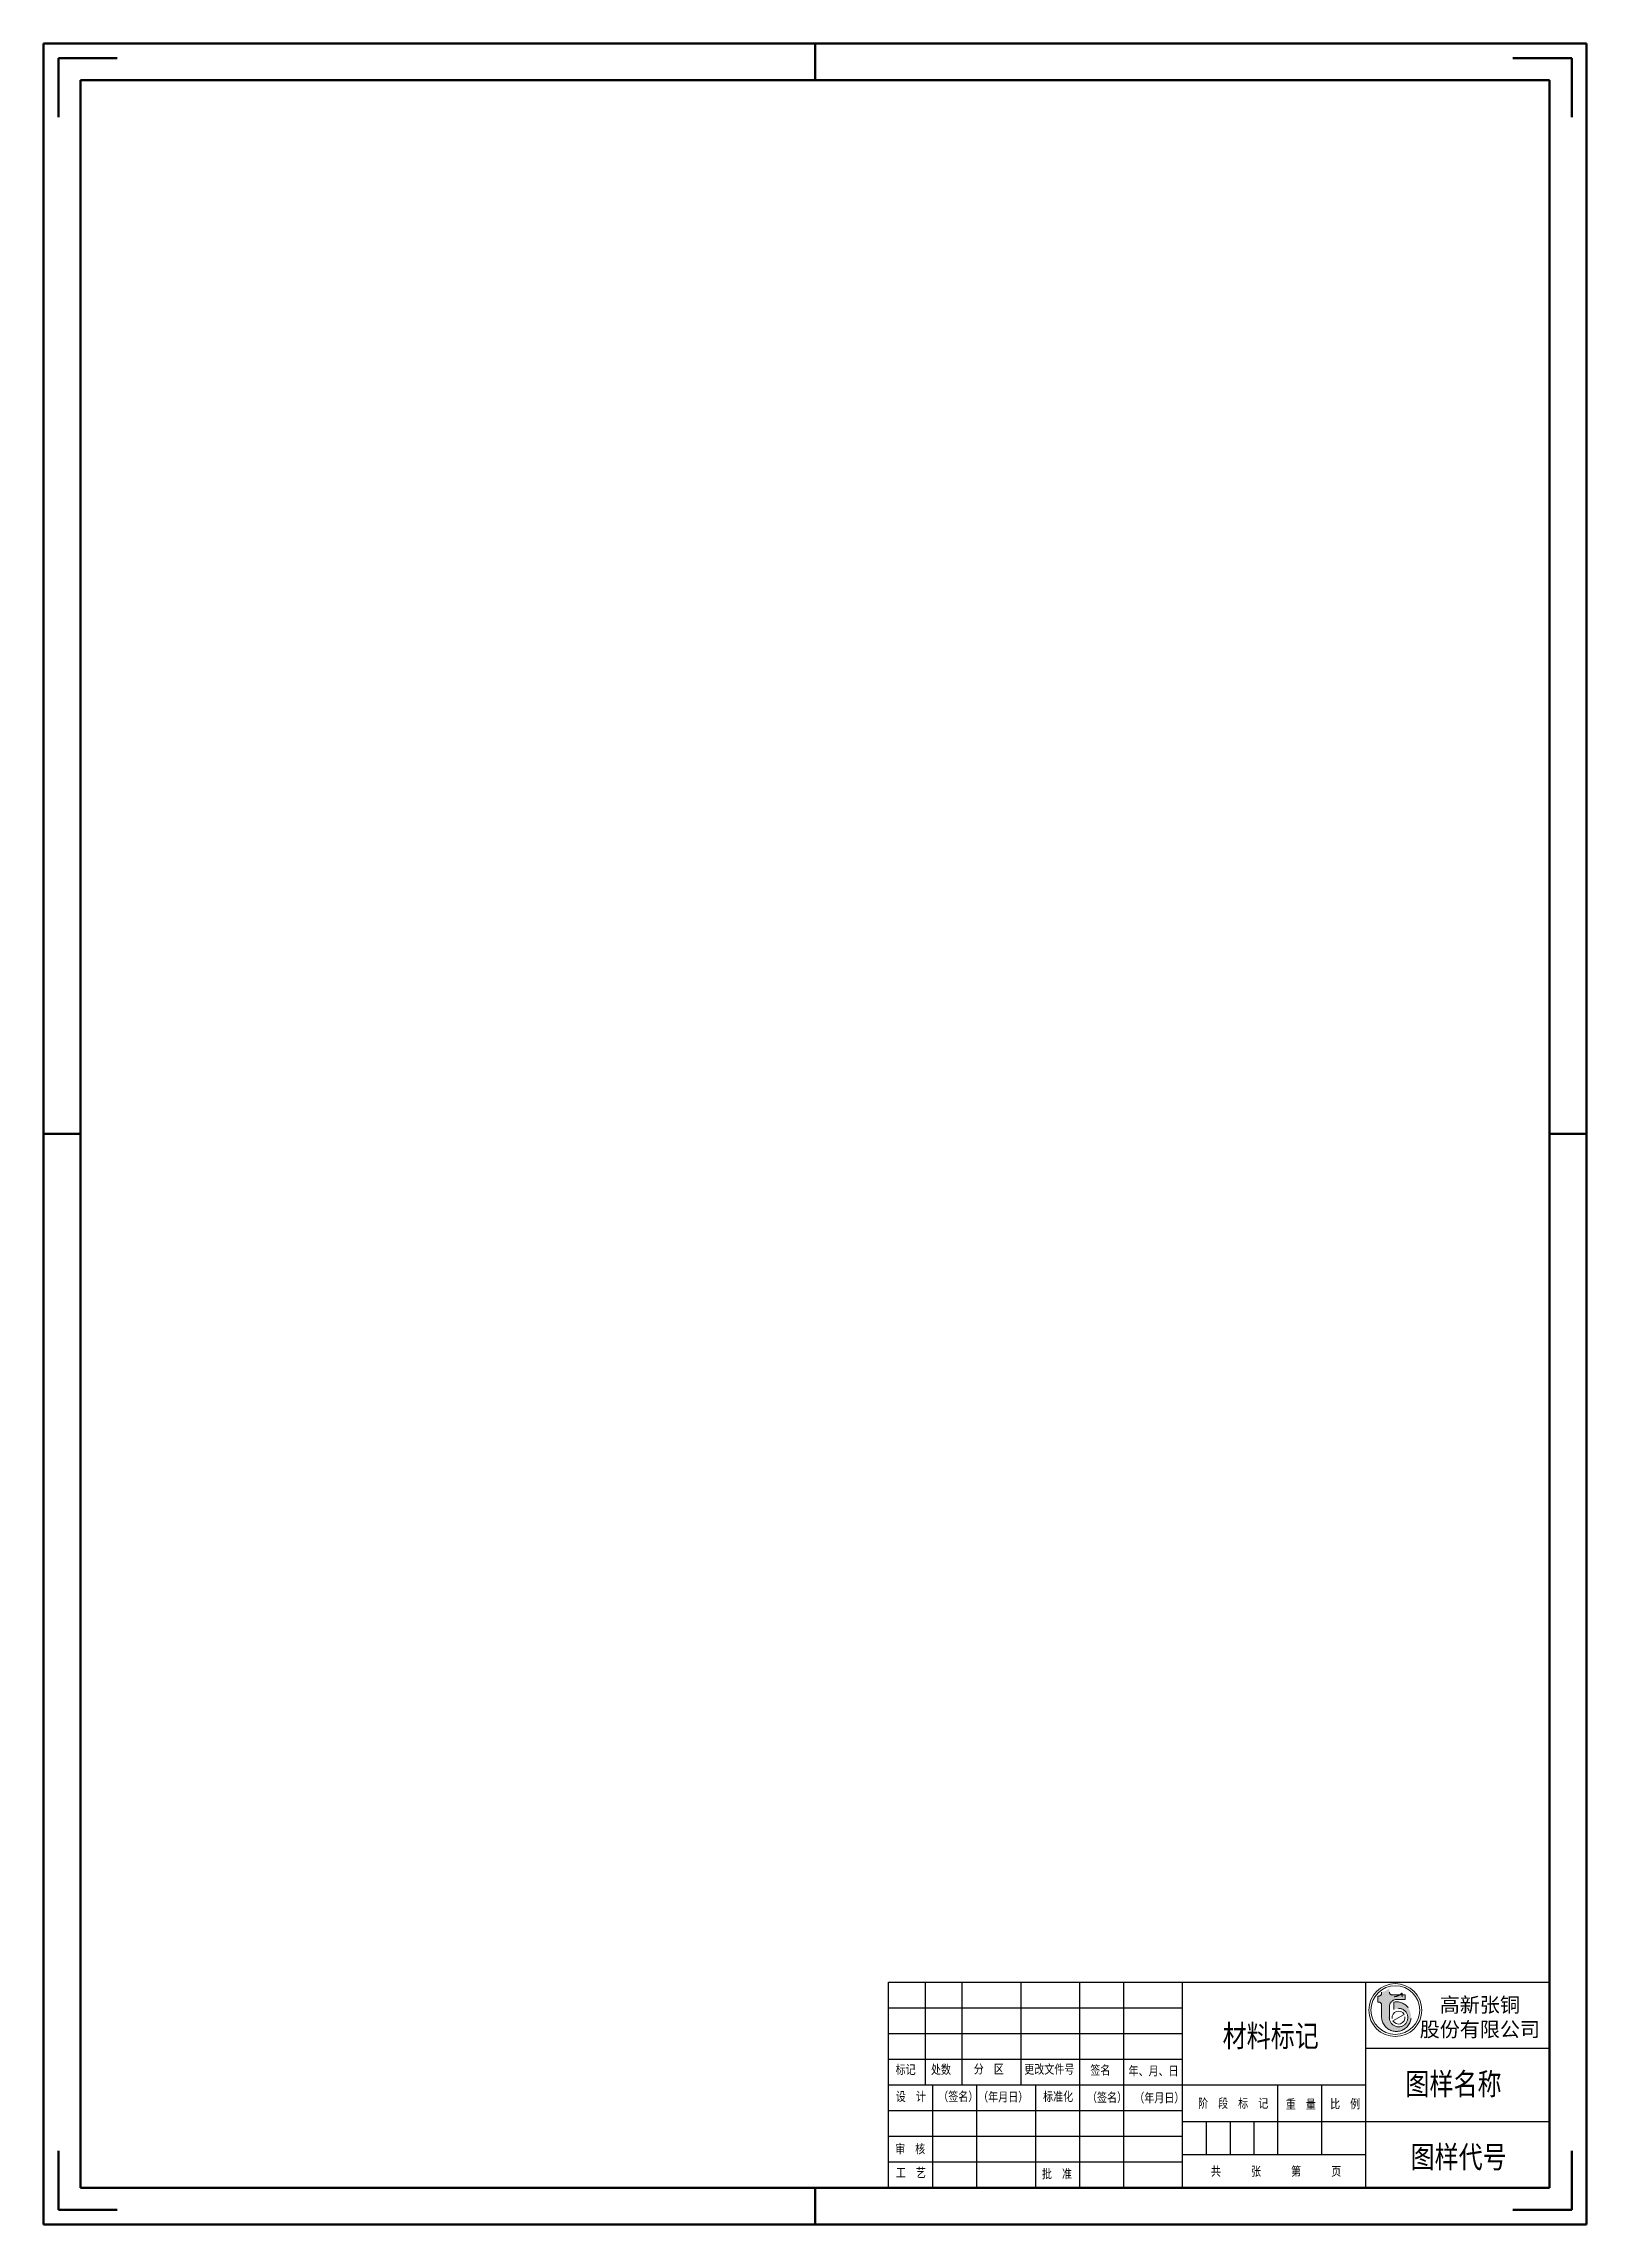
# Model space of a CAD drawing. Header units: millimetres. Extents: x 7185 to 8632, y 1238 to 2847.
# Drawn here: x 8212 to 8632, y 2253 to 2847 of the extents above; entities that cross this region are included whole.
import ezdxf

# ---------------------------------------------------------------- set-up
doc = ezdxf.new("R2010")
doc.units = ezdxf.units.MM
doc.linetypes.add('ACAD_ISO02W100', pattern=[15, 12, -3])
for name, color, linetype, lineweight in [('总内框线', 7, 'Continuous', 50), ('标注层', 3, 'Continuous', 25), ('虚线层', 4, 'ACAD_ISO02W100', 25)]:
    doc.layers.add(name, color=color, linetype=linetype, lineweight=lineweight)
doc.styles.get("Standard").update_dxf_attribs({"font": 'txt', "bigfont": 'gbcbig.shx'})
doc.styles.add('陈杰（2）', font='gbenor.shx', dxfattribs={"width": 0.8, "bigfont": 'gbcbig.shx'})

msp = doc.modelspace()

# ---------------------------------------------------------------- texts
at = {"width": 93.0193, "attachment_point": 1, "style": '陈杰（2）'}
for s, insert, char_height in [('{\\fSimSun|b0|i0|c134|p2;材料标记}', (8533, 2307.34), 6), ('{\\fSimSun|b0|i0|c134|p2;标记}', (8443.99, 2296.42), 2.5), ('{\\fSimSun|b0|i0|c134|p2;处数}', (8453.61, 2296.44), 2.5), ('{\\fSimSun|b0|i0|c134|p2;分\u3000区}', (8465.27, 2296.56), 2.5), ('{\\fSimSun|b0|i0|c134|p2;更改文件号}', (8479.01, 2296.5), 2.5), ('{\\fSimSun|b0|i0|c134|p2;签名}', (8496.99, 2296.25), 2.5), ('{\\fSimSun|b0|i0|c134|p2;年、月、日}', (8507.39, 2296.05), 2.5), ('{\\fSimSun|b0|i0|c134|p2;图样名称}', (8582.77, 2294.22), 6), ('{\\fSimSun|b0|i0|c134|p2;设\u3000计}', (8444.05, 2289.08), 2.5), ('{\\fSimSun|b0|i0|c134|p2;（签名）}', (8455.59, 2289.08), 2.5), ('{\\fSimSun|b0|i0|c134|p2;\u3000（年月日）}', (8463.72, 2288.97), 2.5), ('{\\fSimSun|b0|i0|c134|p2;标准化}', (8484.13, 2289.07), 2.5), ('{\\fSimSun|b0|i0|c134|p2;（签名）}', (8496.09, 2288.82), 2.5), ('{\\fSimSun|b0|i0|c134|p2;（年月日）}', (8508.96, 2288.72), 2.5), ('{\\fSimSun|b0|i0|c134|p2;阶\u3000段\u3000标\u3000记}', (8526.34, 2287.23), 2.5), ('{\\fSimSun|b0|i0|c134|p2;重\u3000量}', (8550.22, 2287), 2.5), ('{\\fSimSun|b0|i0|c134|p2;比\u3000例}', (8562.28, 2287.07), 2.5), ('{\\fSimSun|b0|i0|c134|p2;审\u3000核}', (8443.85, 2274.81), 2.5), ('{\\fSimSun|b0|i0|c134|p2;图样代号}', (8584.17, 2274.34), 6), ('{\\fSimSun|b0|i0|c134|p2;共\u3000\u3000\u3000张\u3000\u3000\u3000第\u3000\u3000\u3000页}', (8529.83, 2268.71), 2.5), ('{\\fSimSun|b0|i0|c134|p2;工\u3000艺}', (8444.05, 2268.33), 2.5), ('{\\fSimSun|b0|i0|c134|p2;批\u3000准}', (8483.82, 2268.01), 2.5)]:
    msp.add_mtext(s, dxfattribs=dict(at, insert=insert, char_height=char_height))
at = {"layer": '标注层', "insert": (8603.03, 2309.21), "char_height": 4, "attachment_point": 5, "rotation": 0.03095}
msp.add_mtext('{\\fKaiTi_GB2312|b0|i0|c134|p49;高新张铜\\P股份有限公司}', dxfattribs=at)

# ---------------------------------------------------------------- hatches: boundary and pattern name
at = {"layer": '虚线层', "linetype": 'Continuous', "lineweight": 18}
msp.add_hatch(color=1, dxfattribs=at).paths.add_polyline_path([(8575.28, 2313.55), (8575.48, 2313.55), (8575.61, 2313.54), (8575.73, 2313.51), (8575.85, 2313.46), (8575.96, 2313.39), (8576.05, 2313.31), (8576.13, 2313.21), (8576.2, 2313.11), (8576.25, 2312.99), (8576.28, 2312.87), (8576.29, 2312.74), (8576.29, 2309.31), (8576.38, 2308.67), (8576.58, 2308.05), (8576.87, 2307.48), (8577.24, 2306.96), (8577.7, 2306.5), (8578.22, 2306.13), (8578.8, 2305.84), (8579.42, 2305.65), (8580.05, 2305.55), (8580.7, 2305.57), (8581.33, 2305.68), (8581.94, 2305.89), (8582.51, 2306.2), (8583.02, 2306.6), (8583.46, 2307.07), (8583.82, 2307.6), (8584.09, 2308.19), (8584.26, 2308.81), (8584.33, 2309.45), (8584.3, 2310.09), (8584.16, 2310.73), (8583.93, 2311.33), (8583.6, 2311.88), (8583.19, 2312.38), (8582.71, 2312.8), (8582.16, 2313.15), (8581.57, 2313.4), (8580.94, 2313.55), (8580.3, 2313.6), (8579.65, 2313.55), (8579.65, 2311.49), (8580.03, 2311.66), (8580.42, 2311.77), (8580.83, 2311.82), (8581.24, 2311.8), (8581.64, 2311.71), (8582.03, 2311.56), (8582.38, 2311.35), (8582.69, 2311.09), (8582.96, 2310.77), (8583.17, 2310.42), (8583.32, 2310.04), (8583.41, 2309.63), (8583.43, 2309.22), (8583.38, 2308.82), (8583.27, 2308.42), (8583.09, 2308.05), (8582.86, 2307.71), (8582.57, 2307.41), (8582.24, 2307.17), (8581.88, 2306.98), (8581.48, 2306.86), (8581.08, 2306.8), (8580.67, 2306.8), (8580.26, 2306.88), (8579.87, 2307.01), (8579.51, 2307.21), (8579.19, 2307.47), (8578.92, 2307.77), (8578.69, 2308.12), (8578.53, 2308.5), (8578.43, 2308.9), (8578.4, 2309.31), (8578.4, 2312.24), (8578.43, 2312.63), (8578.55, 2313.01), (8578.74, 2313.36), (8578.99, 2313.66), (8579.29, 2313.91), (8579.64, 2314.1), (8580.02, 2314.21), (8580.41, 2314.25), (8582.7, 2314.25), (8582.7, 2315.46), (8579.2, 2315.46), (8579.08, 2315.47), (8578.95, 2315.5), (8578.84, 2315.55), (8578.73, 2315.61), (8578.63, 2315.69), (8578.55, 2315.79), (8578.48, 2315.9), (8578.44, 2316.01), (8578.41, 2316.14), (8578.4, 2316.26), (8578.4, 2317.27), (8577.29, 2316.53), (8576.29, 2316.26), (8576.29, 2315.96), (8576.28, 2315.83), (8576.25, 2315.71), (8576.2, 2315.6), (8576.13, 2315.49), (8576.05, 2315.39), (8575.96, 2315.31), (8575.85, 2315.24), (8575.73, 2315.19), (8575.61, 2315.17), (8575.48, 2315.16), (8575.28, 2315.16)])

# ---------------------------------------------------------------- linework, layer by layer
for p, q in [((8442.04, 2318.98), (8622.04, 2318.98)), ((8442.04, 2262.98), (8442.04, 2318.98)), ((8452.04, 2318.98), (8452.04, 2290.98)), ((8462.04, 2318.98), (8462.04, 2290.98)), ((8478.04, 2318.98), (8478.04, 2290.98)), ((8494.04, 2318.98), (8494.04, 2290.98)), ((8506.04, 2318.98), (8506.04, 2262.98)), ((8522.04, 2318.98), (8522.04, 2262.98)), ((8572.04, 2262.98), (8572.04, 2318.98)), ((8622.04, 2318.98), (8622.04, 2262.98)), ((8442.04, 2311.98), (8522.04, 2311.98)), ((8442.04, 2304.98), (8522.04, 2304.98)), ((8572.04, 2300.98), (8622.04, 2300.98)), ((8442.04, 2297.98), (8522.04, 2297.98)), ((8442.04, 2290.98), (8572.04, 2290.98)), ((8454.04, 2290.98), (8454.04, 2262.98)), ((8466.04, 2290.98), (8466.04, 2262.98)), ((8482.04, 2290.98), (8482.04, 2262.98)), ((8494.04, 2290.98), (8494.04, 2262.98)), ((8548.04, 2271.98), (8548.04, 2290.98)), ((8560.04, 2271.98), (8560.04, 2290.98)), ((8442.04, 2283.98), (8522.04, 2283.98)), ((8522.04, 2280.98), (8572.04, 2280.98)), ((8528.54, 2280.98), (8528.54, 2271.98)), ((8535.04, 2280.98), (8535.04, 2271.98)), ((8541.54, 2280.98), (8541.54, 2271.98)), ((8572.04, 2280.98), (8622.04, 2280.98)), ((8442.04, 2276.98), (8522.04, 2276.98)), ((8442.04, 2269.98), (8522.04, 2269.98)), ((8522.04, 2271.98), (8572.04, 2271.98)), ((8622.04, 2262.98), (8442.04, 2262.98))]:
    msp.add_line(p, q)
at = {"layer": '总内框线'}
for p, q in [((8632.04, 2846.98), (8212.04, 2846.98)), ((8212.04, 2846.98), (8212.04, 2252.98)), ((8422.04, 2836.98), (8422.04, 2846.98)), ((8632.04, 2252.98), (8632.04, 2846.98)), ((8216.04, 2842.98), (8232.04, 2842.98)), ((8216.04, 2842.98), (8216.04, 2826.98)), ((8628.04, 2842.98), (8612.04, 2842.98)), ((8628.04, 2842.98), (8628.04, 2826.98)), ((8622.04, 2836.98), (8222.04, 2836.98)), ((8222.04, 2836.98), (8222.04, 2262.98)), ((8622.04, 2262.98), (8622.04, 2836.98)), ((8212.04, 2549.98), (8222.04, 2549.98)), ((8622.04, 2549.98), (8632.04, 2549.98)), ((8216.04, 2256.98), (8216.04, 2272.98)), ((8628.04, 2256.98), (8628.04, 2272.98)), ((8222.04, 2262.98), (8622.04, 2262.98)), ((8422.04, 2252.98), (8422.04, 2262.98)), ((8212.04, 2252.98), (8632.04, 2252.98)), ((8216.04, 2256.98), (8232.04, 2256.98)), ((8628.04, 2256.98), (8612.04, 2256.98))]:
    msp.add_line(p, q, dxfattribs=at)
at = {"layer": '虚线层', "color": 1, "lineweight": 18}
for p, q in [((8575.28, 2315.16), (8575.28, 2313.55)), ((8575.48, 2315.16), (8575.28, 2315.16)), ((8575.48, 2313.55), (8575.28, 2313.55)), ((8576.29, 2315.96), (8576.29, 2316.26)), ((8576.29, 2309.31), (8576.29, 2312.74)), ((8578.4, 2309.31), (8578.4, 2312.24)), ((8582.7, 2315.46), (8579.2, 2315.46)), ((8579.65, 2313.55), (8579.65, 2311.49)), ((8582.7, 2314.25), (8580.41, 2314.25)), ((8581.85, 2314.98), (8581.85, 2315.98)), ((8582.7, 2314.25), (8582.7, 2315.46))]:
    msp.add_line(p, q, dxfattribs=at)
at = {"layer": '虚线层', "color": 1, "linetype": 'Continuous', "lineweight": 18}
msp.add_line((8579.39, 2308.43), (8582.44, 2310.19), dxfattribs=at)
for radius in [7.2, 6.64]:
    msp.add_circle((8580.03, 2311.35), radius, dxfattribs=at)
at = {"layer": '虚线层', "color": 1, "lineweight": 18}
for centre, radius, start, end in [((8575.48, 2315.96), 0.805, 270, 0), ((8575.48, 2312.74), 0.805, 0, 90), ((8580.3, 2309.57), 4.03, 183.78381, 99.29956), ((8579.2, 2316.26), 0.805, 180, 270), ((8580.41, 2312.24), 2.01, 90, 180), ((8580.91, 2309.31), 2.52, 180, 120)]:
    msp.add_arc(centre, radius, start, end, dxfattribs=at)
at = {"layer": '虚线层', "color": 1, "linetype": 'Continuous', "lineweight": 18}
for start, end in [(30, 187.49188), (210, 7.49188)]:
    msp.add_arc((8580.91, 2309.31), 1.76, start, end, dxfattribs=at)
at = {"layer": '虚线层', "color": 1, "lineweight": 18}
msp.add_spline([(8581.85, 2315.98), (8580.74, 2315.24), (8579.74, 2314.98)], degree=3, dxfattribs=at)

msp.set_redraw_order([(e.dxf.handle, doc.entitydb.next_handle()) for e in msp.query("TEXT MTEXT ATTDEF DIMENSION ARC_DIMENSION")])  # texts and dimensions are drawn at this point

doc.saveas('drawing.dxf')
